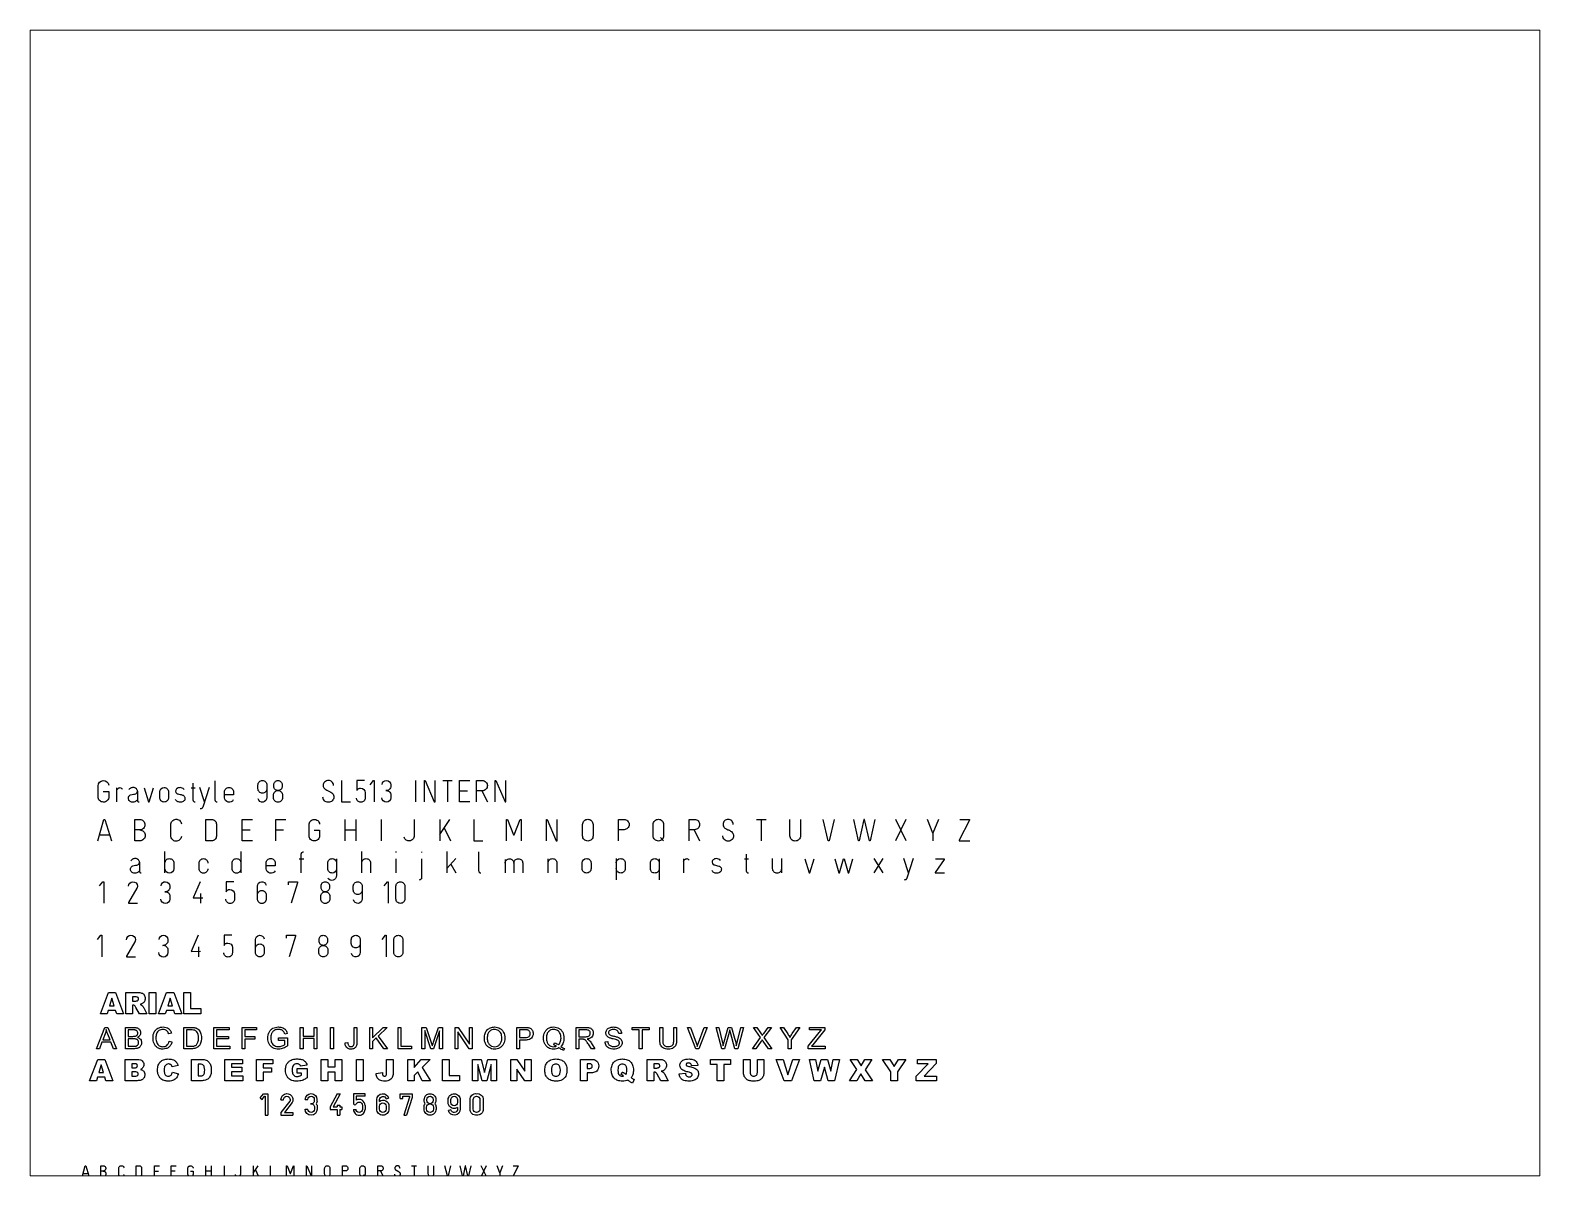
# Paper-space layout 'Layout1' of a CAD drawing. Header units: millimetres. Extents: x 26 to 231, y 20 to 176.
# The model-space entities are those that its viewports show. They can reach past a viewport. Long polylines and large blocks are cut down to what shows.
import ezdxf

# ---------------------------------------------------------------- set-up
doc = ezdxf.new("R2010")
doc.units = ezdxf.units.MM

msp = doc.modelspace()

# ---------------------------------------------------------------- linework, layer by layer
for p, q in [((62.94, 9.9), (63.53, 9.44)), ((68.78, 9.38), (69.53, 9.38)), ((75.61, 9.47), (76.35, 9.47)), ((84.58, 11.06), (82.58, 7.4)), ((85.4, 11.06), (83.4, 7.4)), ((84.58, 11.06), (85.41, 11.06)), ((92.36, 11.06), (89.13, 11.06)), ((89.13, 11.06), (89.13, 8.21)), ((92.36, 10.32), (92.36, 11.06)), ((98.24, 9.6), (98.96, 9.77)), ((102.18, 9.7), (102.92, 9.7)), ((64.39, 5.07), (65.13, 5.07)), ((72.15, 5.78), (72.15, 5.07)), ((75.56, 6.7), (76.3, 6.7)), ((82.58, 7.4), (82.58, 6.67)), ((82.58, 6.67), (84.58, 6.67)), ((83.4, 7.4), (84.58, 7.4)), ((84.58, 7.88), (85.33, 7.88)), ((84.58, 5.07), (85.33, 5.07)), ((85.33, 6.67), (85.85, 6.67)), ((85.85, 7.4), (85.85, 6.67)), ((89.08, 6.67), (89.83, 6.67)), ((92.36, 7.77), (92.36, 6.67)), ((103.23, 5.07), (104.01, 5.07)), ((116.43, 6.52), (115.7, 6.35))]:
    msp.add_line(p, q)
for points in [[(19, 95.72), (20.55, 95.72), (20.56, 94.24, -0.414214), (19.05, 92.73, -0.414214), (17.55, 94.24), (17.55, 97.29, -0.39374), (18.95, 98.78, -0.393885), (20.55, 97.48)], [(44.12, 98.06), (44.12, 93.44, 0.082562), (44.17, 93.15, 0.111391), (44.28, 92.97, 0.106519), (44.46, 92.85, 0.074742), (44.75, 92.79)], [(50.27, 98.67), (50.27, 93.47, 0.078886), (50.32, 93.16, 0.111541), (50.43, 92.97, 0.112204), (50.62, 92.85, 0.079921), (50.92, 92.78), (50.92, 92.77)], [(64.85, 96.47, -0.414214), (63.6, 95.22, -0.414214), (62.35, 96.47), (62.35, 97.53, -0.414214), (63.6, 98.78, -0.414214), (64.85, 97.53), (64.85, 94, -0.386654), (63.77, 92.72, -0.386998), (62.39, 93.67)], [(66.78, 97.13), (66.78, 97.61, -0.414214), (67.96, 98.78, -0.414214), (69.14, 97.61), (69.14, 97.14, -0.414661), (67.96, 95.96, -0.414662), (66.78, 97.13)], [(83.53, 97.37, 0.083014), (83.39, 97.95, 0.088226), (83.07, 98.42, 0.092599), (82.63, 98.69, 0.087907), (82.09, 98.78, 0.094155), (81.51, 98.67, 0.095498), (81.01, 98.36, 0.099854), (80.72, 97.91, 0.096567), (80.61, 97.36, 0.101191), (80.7, 96.94, 0.091071), (80.96, 96.53, 0.065429), (81.35, 96.22, 0.043685), (82.02, 95.9, -0.0467), (82.77, 95.52, -0.068065), (83.21, 95.15, -0.090181), (83.51, 94.68, -0.095122), (83.61, 94.16, -0.100539), (83.49, 93.59, -0.102662), (83.17, 93.12, -0.097327), (82.67, 92.79, -0.098191), (82.08, 92.68, -0.195352), (80.98, 93.12, -0.103215), (80.66, 93.58, -0.099156), (80.55, 94.15)], [(92.18, 98.78), (90.03, 98.78), (90.03, 95.95, -0.05962), (90.24, 96.25, -0.071806), (90.47, 96.45, -0.074385), (90.75, 96.57, -0.065302), (91.1, 96.62), (91.1, 96.62, -0.41149), (92.38, 95.36), (92.38, 93.88, -0.414505), (91.17, 92.68, -0.414505), (89.97, 93.88)], [(97.14, 97.62, -0.414061), (98.37, 98.8, -0.414068), (99.55, 97.56), (99.55, 97.23, -0.476431), (98.14, 95.97, -0.457716), (99.59, 94.71), (99.59, 93.94, -0.412562), (98.34, 92.68, -0.412539), (97.07, 93.93)], [(123.62, 92.78), (123.62, 98.78), (125.18, 98.78, -0.414214), (126.63, 97.34, -0.414214), (125.18, 95.89), (123.62, 95.89)], [(22.78, 95.98, -0.056491), (22.96, 96.35, -0.077347), (23.16, 96.58, -0.090515), (23.42, 96.72, -0.083373), (23.74, 96.78, -0.153943), (24.05, 96.68, -0.128461), (24.3, 96.38)], [(28.58, 93.3, -0.081656), (27.87, 92.85, -0.101462), (27.21, 92.71, -0.095185), (26.73, 92.8, -0.093951), (26.32, 93.06, -0.099901), (26.14, 93.38, -0.082275), (26.06, 93.82, -0.096629), (26.13, 94.18, -0.091947), (26.34, 94.51, -0.10681), (26.69, 94.73, -0.054681), (27.46, 94.93, 0.053006), (28.14, 95.09, 0.133952), (28.37, 95.25, 0.067613), (28.53, 95.54, 0.096281), (28.58, 95.77, 0.105957), (28.51, 96.1, 0.091037), (28.28, 96.43, 0.095613), (27.87, 96.71, 0.09785), (27.39, 96.8, 0.054625), (26.99, 96.76, 0.066346), (26.67, 96.64, 0.070989), (26.4, 96.45, 0.065223), (26.17, 96.16)], [(28.58, 95.77), (28.58, 93.3, 0.073572), (28.62, 93.05, 0.111443), (28.7, 92.91, 0.121344), (28.83, 92.82, 0.088361), (29.05, 92.78)], [(34.82, 95.57, -0.413928), (36.05, 96.8, -0.414214), (37.29, 95.57), (37.29, 93.99, -0.414784), (36.05, 92.75, -0.415069), (34.82, 93.99), (34.82, 95.57)], [(41.69, 96.27, 0.08533), (41.12, 96.68, 0.113452), (40.59, 96.8, 0.090468), (39.98, 96.69, 0.111024), (39.56, 96.41, 0.09107), (39.36, 96.11, 0.104148), (39.29, 95.8, 0.237883), (39.6, 95.18, 0.080942), (39.93, 95.01, 0.049379), (40.52, 94.88, -0.049424), (41.19, 94.72, -0.080221), (41.56, 94.52, -0.233735), (41.91, 93.83, -0.086692), (41.83, 93.4, -0.094873), (41.63, 93.05, -0.097622), (41.2, 92.8, -0.084354), (40.64, 92.71, -0.053184), (40.13, 92.76, -0.072745), (39.78, 92.89, -0.086944), (39.5, 93.12, -0.083307), (39.29, 93.44)], [(48.64, 96.8), (46.9, 91.31, -0.078125), (46.8, 91.1, -0.086713), (46.65, 90.95, -0.07711), (46.45, 90.86, -0.058294), (46.18, 90.8)], [(55.45, 93.36, -0.332366), (54.01, 92.74, -0.332296), (53, 93.95), (53, 95.58, -0.415214), (54.25, 96.82, -0.4152), (55.49, 95.56), (55.49, 94.76), (53, 94.76)], [(66.69, 93.97), (66.69, 94.69, -0.414214), (67.96, 95.96, -0.414214), (69.23, 94.69), (69.23, 93.97, -0.414214), (67.96, 92.7, -0.414214), (66.69, 93.97)], [(27.84, 87.89), (29.25, 87.89, -0.105322), (29.79, 87.78, -0.097395), (30.27, 87.43, -0.093017), (30.59, 86.94, -0.096785), (30.7, 86.39, -0.19899), (30.27, 85.36, -0.094908), (29.79, 85.04, -0.098333), (29.25, 84.94), (27.85, 84.94)], [(29.26, 84.94, -0.097966), (29.83, 84.82, -0.096668), (30.33, 84.5, -0.091695), (30.67, 83.97, -0.098648), (30.78, 83.41, -0.098558), (30.67, 82.82, -0.097817), (30.33, 82.32, -0.193128), (29.26, 81.89), (27.84, 81.89), (27.84, 87.89)], [(40.92, 83.08, -0.185722), (40.38, 82.12, -0.189144), (39.36, 81.78, -0.188691), (38.37, 82.23, -0.185217), (37.94, 83.24), (37.94, 86.39, -0.186359), (38.32, 87.43, -0.189849), (39.3, 87.93, -0.190463), (40.35, 87.63, -0.18706), (40.92, 86.68)], [(47.77, 81.89), (47.77, 87.89), (49.4, 87.89, -0.210173), (50.33, 87.53, -0.206044), (50.7, 86.59), (50.7, 83.19, -0.205965), (50.33, 82.25, -0.210092), (49.4, 81.89), (47.77, 81.89)], [(78.1, 84.83), (79.63, 84.83), (79.63, 83.34, -0.196991), (79.19, 82.28, -0.200835), (78.15, 81.84, -0.200835), (77.1, 82.28, -0.196991), (76.66, 83.34), (76.66, 86.39, -0.187889), (77.07, 87.42, -0.191441), (78.05, 87.89, -0.191976), (79.08, 87.56, -0.188472), (79.62, 86.59)], [(106.12, 87.89), (106.12, 83.33, -0.179255), (105.77, 82.36, -0.182508), (104.87, 81.86, -0.183318), (103.88, 82.08, -0.180292), (103.27, 82.92)], [(153.3, 83.32), (153.3, 86.44, -0.196991), (153.73, 87.49, -0.200835), (154.76, 87.93, -0.200835), (155.8, 87.49, -0.196991), (156.23, 86.44), (156.23, 83.32, -0.196991), (155.8, 82.26, -0.200835), (154.76, 81.83, -0.200835), (153.73, 82.26, -0.196991), (153.3, 83.32)], [(163.37, 81.89), (163.37, 87.89), (164.91, 87.89, -0.200835), (165.91, 87.47, -0.196991), (166.33, 86.45, -0.196991), (165.91, 85.42, -0.200835), (164.91, 85), (163.37, 85)], [(173.06, 83.32), (173.06, 86.44, -0.196991), (173.49, 87.49, -0.200835), (174.53, 87.93, -0.200835), (175.56, 87.49, -0.196991), (175.99, 86.44), (175.99, 83.32, -0.196991), (175.56, 82.26, -0.200835), (174.53, 81.83, -0.200835), (173.49, 82.26, -0.196991), (173.06, 83.32)], [(183.12, 81.89), (183.12, 87.89), (184.66, 87.89, -0.200835), (185.66, 87.47, -0.196991), (186.08, 86.45, -0.196991), (185.66, 85.42, -0.200835), (184.66, 85), (183.12, 85)], [(195.52, 86.48, 0.081951), (195.37, 87.06, 0.087724), (195.07, 87.53, 0.093239), (194.63, 87.8, 0.089117), (194.1, 87.89, 0.095434), (193.52, 87.78, 0.096079), (193.04, 87.47, 0.09928), (192.74, 87.02, 0.095275), (192.64, 86.47, 0.099848), (192.72, 86.04, 0.090545), (192.98, 85.64, 0.065634), (193.37, 85.33, 0.044077), (194.03, 85, -0.047109), (194.76, 84.63, -0.068237), (195.2, 84.26, -0.089603), (195.49, 83.79, -0.093846), (195.59, 83.26, -0.099204), (195.48, 82.7, -0.102131), (195.16, 82.23, -0.097878), (194.66, 81.9, -0.099518), (194.09, 81.79, -0.097948), (193.5, 81.9, -0.097452), (193, 82.23, -0.102664), (192.69, 82.69, -0.097833), (192.58, 83.26)], [(214.34, 87.89), (214.34, 83.31, -0.196991), (213.9, 82.25, -0.200835), (212.86, 81.81, -0.200835), (211.82, 82.25, -0.196991), (211.38, 83.31), (211.38, 87.89)], [(29.16, 73.41, -0.081656), (28.45, 72.95, -0.101462), (27.78, 72.82, -0.095185), (27.31, 72.91, -0.093951), (26.9, 73.17, -0.099901), (26.71, 73.49, -0.082275), (26.64, 73.93, -0.096629), (26.71, 74.29, -0.091947), (26.92, 74.62, -0.10681), (27.26, 74.84, -0.054681), (28.03, 75.04, 0.053006), (28.71, 75.2, 0.133952), (28.94, 75.36, 0.067613), (29.11, 75.65, 0.096281), (29.16, 75.88, 0.105957), (29.08, 76.21, 0.091037), (28.86, 76.54, 0.095613), (28.44, 76.82, 0.09785), (27.97, 76.91, 0.054625), (27.56, 76.87, 0.066346), (27.25, 76.75, 0.070989), (26.98, 76.55, 0.065223), (26.75, 76.27)], [(36.31, 75.68, -0.414214), (37.55, 76.91, -0.414214), (38.78, 75.68), (38.78, 74.08, -0.413929), (37.55, 72.84, -0.413929), (36.31, 74.07)], [(48.32, 74.07, -0.414214), (47.09, 72.83, -0.414214), (45.85, 74.07), (45.85, 75.66, -0.414356), (47.09, 76.89, -0.414356), (48.32, 75.66)], [(57.58, 74.07, -0.414214), (56.34, 72.84, -0.414214), (55.11, 74.07), (55.11, 75.68, -0.414499), (56.34, 76.91, -0.414499), (57.58, 75.68)], [(67.13, 73.47, -0.332366), (65.68, 72.85, -0.332296), (64.67, 74.06), (64.67, 75.68, -0.415214), (65.93, 76.93, -0.4152), (67.17, 75.67), (67.17, 74.87), (64.68, 74.87)], [(74.48, 72.89), (74.48, 78.08, -0.083916), (74.52, 78.37, -0.105281), (74.64, 78.57, -0.096472), (74.83, 78.7, -0.068604), (75.15, 78.8)], [(84.38, 76.84), (84.38, 72.13, -0.334651), (83.39, 70.86, -0.334293), (81.9, 71.46)], [(84.38, 74.08, -0.413927), (83.15, 72.85, -0.414214), (81.93, 74.08), (81.93, 75.68, -0.414214), (83.15, 76.91, -0.413927), (84.38, 75.68)], [(91.43, 75.68, -0.414214), (92.66, 76.91, -0.414214), (93.9, 75.68), (93.9, 72.89)], [(108.18, 76.82), (108.17, 71.49, -0.211178), (108, 71.1, -0.072213), (107.82, 70.98, -0.053417), (107.54, 70.89)], [(124.17, 78.78), (124.17, 73.57, 0.078886), (124.22, 73.27, 0.111541), (124.33, 73.08, 0.112204), (124.51, 72.96, 0.079921), (124.81, 72.89), (124.81, 72.88)], [(131.62, 75.63, -0.096867), (131.71, 76.09, -0.096459), (131.97, 76.49, -0.095709), (132.37, 76.74, -0.091737), (132.85, 76.83, -0.095922), (133.32, 76.74, -0.103019), (133.69, 76.49, -0.0956), (133.96, 76.08, -0.099845), (134.06, 75.63), (134.06, 72.89)], [(134.06, 75.64, -0.098259), (134.15, 76.12, -0.09777), (134.42, 76.52, -0.095525), (134.82, 76.77, -0.091509), (135.3, 76.86, -0.092787), (135.79, 76.77, -0.102139), (136.18, 76.52, -0.096583), (136.44, 76.12, -0.095891), (136.53, 75.64), (136.53, 72.89)], [(143.63, 75.68, -0.414214), (144.86, 76.91, -0.414214), (146.09, 75.68), (146.09, 72.89)], [(153.2, 75.68, -0.413928), (154.44, 76.91, -0.414214), (155.67, 75.68), (155.67, 74.09, -0.414784), (154.43, 72.86, -0.415069), (153.2, 74.09), (153.2, 75.68)], [(162.74, 75.68, -0.413928), (163.97, 76.91, -0.414214), (165.21, 75.68), (165.21, 74.09, -0.414784), (163.97, 72.86, -0.415069), (162.74, 74.09)], [(174.74, 74.08, -0.414214), (173.51, 72.85, -0.414214), (172.28, 74.08), (172.28, 75.67, -0.414499), (173.51, 76.9, -0.414499), (174.74, 75.67)], [(181.59, 76.08, -0.056491), (181.77, 76.46, -0.077347), (181.97, 76.69, -0.090515), (182.23, 76.83, -0.083373), (182.55, 76.89, -0.153943), (182.86, 76.79, -0.128461), (183.11, 76.49)], [(191.97, 76.38, 0.08533), (191.39, 76.79, 0.113452), (190.87, 76.91, 0.090468), (190.26, 76.8, 0.111024), (189.84, 76.52, 0.09107), (189.63, 76.22, 0.104148), (189.57, 75.9, 0.237883), (189.87, 75.29, 0.080942), (190.21, 75.12, 0.049379), (190.8, 74.99, -0.049424), (191.46, 74.83, -0.080221), (191.84, 74.63, -0.233735), (192.18, 73.94, -0.086692), (192.1, 73.51, -0.094873), (191.9, 73.16, -0.097622), (191.47, 72.91, -0.084354), (190.91, 72.82, -0.053184), (190.41, 72.87, -0.072745), (190.06, 73, -0.086944), (189.77, 73.23, -0.083307), (189.57, 73.55)], [(199.14, 78.16), (199.14, 73.54, 0.082562), (199.18, 73.26, 0.111391), (199.3, 73.08, 0.106519), (199.48, 72.96, 0.074742), (199.77, 72.89)], [(208.99, 74.07, -0.415072), (207.77, 72.84, -0.415072), (206.54, 74.07), (206.54, 76.89)], [(245.9, 76.91), (244.16, 71.42, -0.078125), (244.05, 71.21, -0.086713), (243.9, 71.06, -0.07711), (243.71, 70.96, -0.058294), (243.43, 70.91)], [(29.16, 75.88), (29.16, 73.41, 0.073572), (29.19, 73.16, 0.111443), (29.27, 73.02, 0.121344), (29.41, 72.93, 0.088361), (29.62, 72.89)], [(26.06, 69.17, -0.413934), (27.32, 70.44, -0.414213), (28.58, 69.19, -0.057375), (28.54, 68.85, -0.072642), (28.45, 68.6), (26.09, 64.58), (26.09, 64.43), (28.56, 64.43)], [(35.24, 69.27, -0.414061), (36.47, 70.44, -0.414068), (37.65, 69.21), (37.65, 68.88, -0.476431), (36.24, 67.61, -0.457716), (37.69, 66.36), (37.69, 65.59, -0.412562), (36.44, 64.33, -0.412539), (35.17, 65.57)], [(55.56, 70.43), (53.41, 70.43), (53.41, 67.6, -0.05962), (53.62, 67.9, -0.071806), (53.85, 68.1, -0.074385), (54.13, 68.22, -0.065302), (54.48, 68.26), (54.48, 68.26, -0.41149), (55.76, 67.01), (55.76, 65.53, -0.414505), (54.55, 64.33, -0.414505), (53.35, 65.53)], [(62.19, 66.74), (62.19, 66.74, -0.416462), (63.44, 68, -0.416462), (64.69, 66.74), (64.69, 65.61), (64.69, 65.61, -0.415899), (63.44, 64.35, -0.415899), (62.19, 65.61), (62.19, 69.21, -0.377724), (63.31, 70.42, -0.377613), (64.65, 69.47)], [(80.03, 68.78), (80.03, 69.25, -0.414214), (81.21, 70.43, -0.414214), (82.38, 69.25), (82.38, 68.78, -0.414661), (81.21, 67.6, -0.414662), (80.03, 68.78)], [(91.56, 68.12, -0.414214), (90.31, 66.87, -0.414214), (89.06, 68.12), (89.06, 69.18, -0.414214), (90.31, 70.43, -0.414214), (91.56, 69.18), (91.56, 65.65, -0.386654), (90.48, 64.36, -0.386998), (89.1, 65.32)], [(101, 65.61), (101, 69.18, -0.414214), (102.25, 70.43, -0.414214), (103.5, 69.18), (103.5, 65.61, -0.414214), (102.25, 64.36, -0.414214), (101, 65.61)], [(79.94, 65.62), (79.94, 66.34, -0.414214), (81.21, 67.6, -0.414214), (82.47, 66.34), (82.47, 65.62, -0.414214), (81.21, 64.35, -0.414214), (79.94, 65.62)], [(25.5, 54.17, -0.413934), (26.75, 55.44, -0.414213), (28.02, 54.19, -0.057375), (27.98, 53.85, -0.072642), (27.88, 53.6), (25.52, 49.58), (25.52, 49.43), (28, 49.43)], [(34.67, 54.27, -0.414061), (35.9, 55.44, -0.414068), (37.08, 54.21), (37.08, 53.88, -0.476431), (35.67, 52.61, -0.457716), (37.12, 51.36), (37.12, 50.59, -0.412562), (35.87, 49.33, -0.412539), (34.6, 50.57)], [(55, 55.43), (52.84, 55.43), (52.84, 52.6, -0.05962), (53.05, 52.9, -0.071806), (53.28, 53.1, -0.074385), (53.56, 53.22, -0.065302), (53.91, 53.26), (53.91, 53.26, -0.41149), (55.19, 52.01), (55.19, 50.53, -0.414505), (53.99, 49.33, -0.414505), (52.78, 50.53)], [(61.62, 51.74), (61.62, 51.74, -0.416462), (62.88, 53, -0.416462), (64.13, 51.74), (64.13, 50.61), (64.13, 50.61, -0.415899), (62.88, 49.35, -0.415899), (61.62, 50.61), (61.62, 54.21, -0.377724), (62.74, 55.42, -0.377613), (64.09, 54.47)], [(79.47, 53.78), (79.47, 54.25, -0.414214), (80.64, 55.43, -0.414214), (81.82, 54.25), (81.82, 53.78, -0.414661), (80.64, 52.6, -0.414662), (79.47, 53.78)], [(91, 53.12, -0.414214), (89.75, 51.87, -0.414214), (88.5, 53.12), (88.5, 54.18, -0.414214), (89.75, 55.43, -0.414214), (91, 54.18), (91, 50.65, -0.386654), (89.92, 49.36, -0.386998), (88.54, 50.32)], [(100.43, 50.61), (100.43, 54.18, -0.414214), (101.68, 55.43, -0.414214), (102.93, 54.18), (102.93, 50.61, -0.414214), (101.68, 49.36, -0.414214), (100.43, 50.61)], [(79.38, 50.62), (79.38, 51.34, -0.414214), (80.64, 52.6, -0.414214), (81.91, 51.34), (81.91, 50.62, -0.414214), (80.64, 49.35, -0.414214), (79.38, 50.62)], [(68.78, 9.38, -0.413934), (70.46, 11.07, -0.414641), (72.15, 9.39, -0.057697), (72.1, 8.97, -0.073379), (71.94, 8.58), (69.79, 5.78), (72.15, 5.78)], [(69.53, 9.38, -0.413934), (70.46, 10.32, -0.414213), (71.4, 9.39, -0.057375), (71.37, 9.14, -0.072642), (71.3, 8.96), (68.78, 5.78), (68.78, 5.07), (72.15, 5.07)], [(75.61, 9.47, -0.414061), (77.29, 11.07, -0.412317), (78.89, 9.4), (78.89, 9.18, -0.267949), (78.63, 8.23, -0.267949), (78.92, 7.29), (78.92, 6.72, -0.41237), (77.25, 5.04, -0.412539), (75.56, 6.7, -0.412539)], [(76.35, 9.47, -0.407766), (77.27, 10.33, -0.414068), (78.14, 9.41), (78.14, 9.16, -0.476431), (77.1, 8.22, -0.457716), (78.18, 7.29), (78.18, 6.72, -0.412562), (77.25, 5.78, -0.40954), (76.3, 6.7)], [(89.87, 8.21, -0.05962), (90.03, 8.43, -0.071806), (90.2, 8.58, -0.074385), (90.41, 8.67, -0.065302), (90.67, 8.71), (90.67, 8.71, -0.41149), (91.62, 7.77), (91.62, 6.67, -0.414505), (90.72, 5.77, -0.414505), (89.83, 6.67)], [(96.41, 8.88, -0.658262), (99.01, 7.57), (99.01, 6.73, -0.41547), (97.34, 5.05, -0.41547), (95.66, 6.73), (95.66, 7.57, -0.267949), (95.66, 7.59), (95.66, 9.42, -0.379309), (97.16, 11.05, -0.377613), (98.96, 9.77, -0.377613)], [(96.41, 8.88), (96.41, 9.41, -0.377724), (97.24, 10.31, -0.377613), (98.24, 9.6)], [(96.41, 7.57), (96.41, 7.57, -0.416462), (97.34, 8.51, -0.416462), (98.27, 7.57), (98.27, 6.73), (98.27, 6.73, -0.415899), (97.34, 5.79, -0.415899), (96.41, 6.73), (96.41, 7.58)], [(109.18, 8.24, -0.138617), (108.94, 9.09), (108.94, 9.44, -0.414214), (110.55, 11.06, -0.414214), (112.17, 9.44), (112.17, 9.09, -0.139191), (111.93, 8.24, -0.139191)], [(109.68, 9.09), (109.68, 9.44, -0.414214), (110.55, 10.32, -0.414214), (111.43, 9.44), (111.43, 9.09, -0.414661), (110.56, 8.21, -0.414662), (109.68, 9.09)], [(116.33, 7.25, -0.267949), (115.65, 8.6), (115.65, 9.39, -0.414214), (117.33, 11.06, -0.414214), (119, 9.39), (119, 6.77, -0.383859), (117.55, 5.07, -0.386998), (115.7, 6.35, -0.386998)], [(118.26, 8.6, -0.414214), (117.33, 7.67, -0.414214), (116.4, 8.6), (116.4, 9.39, -0.414214), (117.33, 10.32, -0.414214), (118.26, 9.39), (118.26, 8.6)], [(122.68, 6.73), (122.68, 9.39, -0.414214), (123.61, 10.32, -0.414214), (124.54, 9.39), (124.54, 6.73, -0.414214), (123.61, 5.8, -0.414214), (122.68, 6.73)], [(111.93, 8.24, -0.154347), (112.24, 7.27), (112.24, 6.74, -0.414214), (110.55, 5.05, -0.414214), (108.87, 6.74), (108.87, 7.27, -0.154347), (109.18, 8.24, -0.154347)], [(109.61, 6.74), (109.61, 7.27, -0.414214), (110.55, 8.21, -0.414214), (111.5, 7.27), (111.5, 6.74, -0.414214), (110.55, 5.8, -0.414214), (109.61, 6.74)], [(118.26, 7.21, -0.148429), (117.33, 6.92, -0.176219), (116.33, 7.25, -0.267949)], [(118.26, 7.21), (118.26, 6.76, -0.386654), (117.45, 5.8, -0.386998), (116.43, 6.52)], [(18.31, -9.13), (19.01, -9.13, -0.105322), (19.28, -9.19, -0.097395), (19.52, -9.36, -0.093017), (19.68, -9.61, -0.096785), (19.74, -9.88, -0.19899), (19.52, -10.4, -0.094908), (19.28, -10.55, -0.098333), (19.01, -10.61), (18.31, -10.61)], [(19.02, -10.61, -0.097966), (19.3, -10.66, -0.096668), (19.55, -10.83, -0.091695), (19.72, -11.09, -0.098648), (19.78, -11.37, -0.098558), (19.72, -11.67, -0.097817), (19.55, -11.92, -0.193128), (19.02, -12.13), (18.31, -12.13), (18.31, -9.13)], [(24.85, -11.54, -0.185722), (24.58, -12.02, -0.189144), (24.07, -12.19, -0.188691), (23.57, -11.96, -0.185217), (23.35, -11.46), (23.35, -9.88, -0.186359), (23.55, -9.36, -0.189849), (24.04, -9.11, -0.190463), (24.56, -9.26, -0.18706), (24.85, -9.74)], [(28.27, -12.13), (28.27, -9.13), (29.09, -9.13, -0.210173), (29.55, -9.31, -0.206044), (29.74, -9.78), (29.74, -11.48, -0.205965), (29.55, -11.95, -0.210092), (29.09, -12.13), (28.27, -12.13)], [(43.44, -10.66), (44.2, -10.66), (44.2, -11.4, -0.196991), (43.98, -11.94, -0.200835), (43.46, -12.16, -0.200835), (42.94, -11.94, -0.196991), (42.72, -11.4), (42.72, -9.88, -0.187889), (42.92, -9.36, -0.191441), (43.41, -9.13, -0.191976), (43.93, -9.3, -0.188472), (44.2, -9.78)], [(57.45, -9.13), (57.45, -11.41, -0.179255), (57.27, -11.9, -0.182508), (56.82, -12.15, -0.183318), (56.33, -12.04, -0.180292), (56.02, -11.62)], [(81.04, -11.42), (81.04, -9.86, -0.196991), (81.25, -9.33, -0.200835), (81.77, -9.11, -0.200835), (82.29, -9.33, -0.196991), (82.5, -9.86), (82.5, -11.42, -0.196991), (82.29, -11.94, -0.200835), (81.77, -12.16, -0.200835), (81.25, -11.94, -0.196991), (81.04, -11.42)], [(86.07, -12.13), (86.07, -9.13), (86.84, -9.13, -0.200835), (87.34, -9.34, -0.196991), (87.55, -9.85, -0.196991), (87.34, -10.37, -0.200835), (86.84, -10.58), (86.07, -10.58)], [(90.92, -11.42), (90.92, -9.86, -0.196991), (91.13, -9.33, -0.200835), (91.65, -9.11, -0.200835), (92.17, -9.33, -0.196991), (92.38, -9.86), (92.38, -11.42, -0.196991), (92.17, -11.94, -0.200835), (91.65, -12.16, -0.200835), (91.13, -11.94, -0.196991), (90.92, -11.42)], [(95.94, -12.13), (95.94, -9.13), (96.71, -9.13, -0.200835), (97.22, -9.34, -0.196991), (97.43, -9.85, -0.196991), (97.22, -10.37, -0.200835), (96.71, -10.58), (95.95, -10.58)], [(102.15, -9.84, 0.081951), (102.07, -9.54, 0.087724), (101.92, -9.31, 0.093239), (101.7, -9.18, 0.089117), (101.44, -9.13, 0.095434), (101.15, -9.19, 0.096079), (100.9, -9.34, 0.09928), (100.76, -9.57, 0.095275), (100.71, -9.84, 0.099848), (100.75, -10.05, 0.090545), (100.88, -10.25, 0.065634), (101.07, -10.41, 0.044077), (101.4, -10.57, -0.047109), (101.77, -10.76, -0.068237), (101.99, -10.95, -0.089603), (102.13, -11.18, -0.093846), (102.18, -11.44, -0.099204), (102.13, -11.73, -0.102131), (101.97, -11.96, -0.097878), (101.72, -12.13, -0.099518), (101.43, -12.18, -0.097948), (101.14, -12.13, -0.097452), (100.89, -11.96, -0.102664), (100.73, -11.73, -0.097833), (100.68, -11.45)], [(111.56, -9.13), (111.56, -11.42, -0.196991), (111.34, -11.95, -0.200835), (110.82, -12.17, -0.200835), (110.3, -11.95, -0.196991), (110.08, -11.42), (110.08, -9.13)], [(41.63, -16.63), (41.63, -14.03, -0.083916), (41.65, -13.89, -0.105281), (41.71, -13.79, -0.096472), (41.8, -13.72, -0.068604), (41.96, -13.68)], [(66.47, -13.69), (66.47, -16.29, 0.078886), (66.49, -16.44, 0.111541), (66.55, -16.54, 0.112204), (66.64, -16.6, 0.079921), (66.79, -16.63), (66.79, -16.63)], [(103.96, -13.99), (103.96, -16.3, 0.082562), (103.98, -16.45, 0.111391), (104.03, -16.54, 0.106519), (104.12, -16.6, 0.074742), (104.27, -16.63)]]:
    msp.add_lwpolyline(points, format="xyb")
for points in [[(85.78, 98.78), (85.78, 92.78), (88.32, 92.78)], [(93.75, 97.6), (94.68, 98.78), (94.9, 98.78), (94.9, 92.78)], [(106.51, 98.78), (106.51, 92.78)], [(108.99, 92.78), (108.98, 98.78), (109.16, 98.78), (111.75, 92.78), (111.98, 92.78), (111.98, 98.78)], [(114.12, 98.78), (116.8, 98.78)], [(115.45, 98.78), (115.45, 92.78)], [(121.73, 92.78), (118.85, 92.78), (118.85, 98.78), (121.73, 98.78)], [(128.81, 92.78), (128.8, 98.78), (128.98, 98.78), (131.57, 92.78), (131.8, 92.78), (131.8, 98.78)], [(22.77, 96.74), (22.77, 92.78)], [(30.45, 96.72), (31.66, 92.78), (31.83, 92.78), (33.06, 96.72)], [(43.63, 96.77), (44.75, 96.76)], [(47.37, 92.78), (46.06, 96.8)], [(118.85, 95.85), (121.07, 95.85)], [(125.08, 95.89), (126.63, 92.78)], [(17.46, 81.89), (19.22, 87.89), (19.46, 87.89), (21.29, 81.89)], [(60.8, 81.89), (57.97, 81.89), (57.97, 87.89), (60.8, 87.89)], [(57.97, 84.96), (60.15, 84.96)], [(67.35, 81.89), (67.35, 87.89), (70.16, 87.89)], [(67.35, 84.99), (69.55, 84.99)], [(86.8, 81.89), (86.8, 87.89)], [(86.8, 84.97), (89.77, 84.97)], [(89.77, 87.89), (89.77, 81.89)], [(96.91, 87.89), (96.91, 81.89)], [(113.27, 87.89), (113.26, 81.89)], [(113.27, 83.67), (116.09, 87.89)], [(114.51, 85.53), (116.3, 81.89)], [(122.84, 87.89), (122.84, 81.89), (125.35, 81.89)], [(131.99, 81.89), (131.99, 87.89), (132.22, 87.89), (133.93, 83.52), (134.09, 83.52), (135.84, 87.89), (136.08, 87.89), (136.08, 81.89)], [(143.21, 81.89), (143.2, 87.89), (143.38, 87.89), (145.93, 81.89), (146.16, 81.89), (146.16, 87.89)], [(184.56, 85), (186.08, 81.89)], [(202.04, 87.89), (204.68, 87.89)], [(203.36, 87.89), (203.36, 81.89)], [(223.76, 87.89), (222.34, 81.89), (222.13, 81.89), (220.69, 87.89)], [(235.16, 87.89), (233.87, 81.89), (233.65, 81.89), (232.28, 87.89), (232.08, 87.89), (230.81, 81.89), (230.58, 81.89), (229.28, 87.89)], [(243.86, 87.89), (240.92, 81.89)], [(243.99, 81.89), (241.03, 87.89)], [(251.42, 84), (249.91, 87.89)], [(252.96, 87.89), (251.42, 84), (251.42, 81.89)], [(258.94, 87.89), (261.72, 87.89), (261.72, 87.67), (258.83, 82.11), (258.83, 81.89), (261.82, 81.89)], [(17.94, 83.52), (20.78, 83.52)], [(175.12, 82.77), (175.99, 81.89)], [(36.31, 72.89), (36.31, 78.89)], [(57.58, 78.89), (57.58, 72.89)], [(73.89, 76.8), (75.19, 76.8)], [(91.43, 72.89), (91.43, 78.89)], [(101.01, 78.89), (101.01, 78.62)], [(101.01, 76.87), (101.01, 72.89)], [(108.18, 78.82), (108.18, 78.61)], [(115.31, 78.89), (115.31, 72.89)], [(115.31, 74.1), (117.75, 76.89)], [(131.62, 76.7), (131.62, 72.89)], [(143.63, 72.89), (143.63, 76.86)], [(162.74, 76.89), (162.74, 70.94)], [(174.74, 76.84), (174.74, 70.92)], [(181.59, 76.85), (181.59, 72.89)], [(198.65, 76.87), (199.77, 76.87)], [(208.99, 76.89), (208.99, 72.89)], [(215.55, 76.82), (216.76, 72.89), (216.92, 72.89), (218.16, 76.82)], [(223.99, 76.84), (225.07, 72.89), (225.24, 72.89), (226.37, 76.84), (226.57, 76.84), (227.67, 72.89), (227.87, 72.89), (228.96, 76.84)], [(237.39, 76.91), (234.9, 72.89)], [(237.49, 72.89), (234.96, 76.91)], [(244.63, 72.89), (243.32, 76.91)], [(252.13, 76.86), (254.57, 76.86), (254.57, 76.7), (252.06, 73.03), (252.06, 72.89), (254.64, 72.89)], [(116.41, 75.33), (117.79, 72.89)], [(18, 69.25), (18.93, 70.43), (19.15, 70.43), (19.15, 64.43)], [(46.14, 70.43), (44.17, 65.93), (46.87, 65.94)], [(70.95, 69.6), (70.95, 70.43), (73.43, 70.43), (73.43, 70.16), (71.69, 64.43)], [(97.68, 69.25), (98.61, 70.43), (98.83, 70.43), (98.83, 64.43)], [(46.3, 67.16), (46.3, 64.43)], [(17.43, 54.25), (18.36, 55.43), (18.59, 55.43), (18.59, 49.43)], [(45.58, 55.43), (43.6, 50.93), (46.3, 50.94)], [(70.38, 54.6), (70.38, 55.43), (72.87, 55.43), (72.87, 55.16), (71.12, 49.43)], [(97.12, 54.25), (98.04, 55.43), (98.27, 55.43), (98.27, 49.43)], [(45.73, 52.16), (45.73, 49.43)], [(62.94, 9.9), (63.86, 11.06), (65.13, 11.06), (65.13, 5.07)], [(63.53, 9.44), (64.22, 10.32), (64.39, 10.32), (64.39, 5.07)], [(92.36, 10.32), (89.87, 10.32), (89.87, 9.26)], [(102.18, 9.7), (102.18, 11.06), (105.51, 11.06), (105.51, 10.01), (104.01, 5.07)], [(102.92, 9.7), (102.92, 10.32), (104.77, 10.32), (104.77, 10.12), (103.23, 5.07)], [(84.58, 7.88), (84.58, 7.4)], [(84.58, 6.67), (84.58, 5.07)], [(85.33, 7.88), (85.33, 7.4)], [(85.33, 7.4), (85.85, 7.4)], [(85.33, 6.67), (85.33, 5.07)], [(13.11, -12.13), (13.99, -9.13), (14.12, -9.13), (15.03, -12.13)], [(13.36, -11.32), (14.78, -11.32)], [(34.79, -12.13), (33.37, -12.13), (33.37, -9.13), (34.79, -9.13)], [(33.37, -10.6), (34.46, -10.6)], [(38.06, -12.13), (38.06, -9.13), (39.47, -9.13)], [(38.06, -10.58), (39.16, -10.58)], [(47.78, -12.13), (47.78, -9.13)], [(47.78, -10.59), (49.27, -10.59)], [(49.27, -9.13), (49.27, -12.13)], [(52.84, -9.13), (52.84, -12.13)], [(61.02, -9.13), (61.02, -12.13)], [(61.02, -11.24), (62.43, -9.13)], [(61.64, -10.31), (62.54, -12.13)], [(65.81, -9.13), (65.81, -12.13), (67.06, -12.13)], [(70.38, -12.13), (70.38, -9.13), (70.49, -9.13), (71.35, -11.31), (71.43, -11.31), (72.31, -9.13), (72.42, -9.13), (72.42, -12.13)], [(75.99, -12.13), (75.99, -9.13), (76.08, -9.13), (77.35, -12.13), (77.47, -12.13), (77.47, -9.13)], [(91.95, -11.69), (92.38, -12.13)], [(96.67, -10.58), (97.43, -12.13)], [(105.41, -9.13), (106.73, -9.13)], [(106.07, -9.13), (106.07, -12.13)], [(116.27, -9.13), (115.56, -12.13), (115.45, -12.13), (114.73, -9.13)], [(121.97, -9.13), (121.32, -12.13), (121.21, -12.13), (120.53, -9.13), (120.43, -9.13), (119.79, -12.13), (119.68, -12.13), (119.03, -9.13)], [(126.32, -9.13), (124.85, -12.13)], [(126.38, -12.13), (124.9, -9.13)], [(130.1, -11.08), (129.34, -9.13)], [(130.87, -9.13), (130.1, -11.08), (130.1, -12.13)], [(133.85, -9.13), (135.25, -9.13), (135.25, -9.24), (133.8, -12.02), (133.8, -12.13), (135.3, -12.13)], [(22.54, -16.63), (22.54, -13.63)], [(33.17, -13.63), (33.17, -16.63)], [(50.1, -16.63), (50.1, -13.63)], [(54.89, -13.63), (54.89, -13.77)], [(58.47, -13.67), (58.47, -13.77)], [(62.04, -13.63), (62.04, -16.63)]]:
    msp.add_lwpolyline(points)
for points in [[(22.49, 34.4), (20.38, 34.4), (20.09, 33.41), (18.2, 33.41), (20.46, 39.41), (22.48, 39.41), (24.73, 33.41), (22.79, 33.41), (22.49, 34.4)], [(31.92, 39.41), (33.78, 39.41), (33.78, 33.41), (31.92, 33.41), (31.92, 39.41)], [(38.79, 34.4), (36.69, 34.4), (36.4, 33.41), (34.5, 33.41), (36.76, 39.41), (38.78, 39.41), (41.04, 33.41), (39.09, 33.41), (38.79, 34.4)], [(41.63, 39.41), (43.48, 39.41), (43.48, 34.89), (46.37, 34.89), (46.37, 33.41), (41.63, 33.41), (41.63, 39.41)], [(22.11, 35.7), (21.44, 37.86), (20.79, 35.7), (22.11, 35.7)], [(38.41, 35.7), (37.75, 37.86), (37.09, 35.7), (38.41, 35.7)], [(17.14, 23.64), (19.44, 29.64), (20.3, 29.64), (22.76, 23.64), (21.85, 23.64), (21.15, 25.46), (18.64, 25.46), (17.98, 23.64), (17.14, 23.64)], [(49.96, 23.64), (49.96, 29.64), (54.29, 29.64), (54.29, 28.93), (50.75, 28.93), (50.75, 27.1), (54.07, 27.1), (54.07, 26.39), (50.75, 26.39), (50.75, 24.35), (54.43, 24.35), (54.43, 23.64), (49.96, 23.64)], [(57.9, 23.64), (57.9, 29.64), (61.95, 29.64), (61.95, 28.93), (58.7, 28.93), (58.7, 27.07), (61.51, 27.07), (61.51, 26.37), (58.7, 26.37), (58.7, 23.64), (57.9, 23.64)], [(74.18, 23.64), (74.18, 29.64), (74.98, 29.64), (74.98, 27.18), (78.09, 27.18), (78.09, 29.64), (78.89, 29.64), (78.89, 23.64), (78.09, 23.64), (78.09, 26.47), (74.98, 26.47), (74.98, 23.64), (74.18, 23.64)], [(82.67, 23.64), (82.67, 29.64), (83.47, 29.64), (83.47, 23.64), (82.67, 23.64)], [(93.68, 23.64), (93.68, 29.64), (94.48, 29.64), (94.48, 26.67), (97.46, 29.64), (98.53, 29.64), (96.02, 27.21), (98.64, 23.64), (97.6, 23.64), (95.46, 26.68), (94.48, 25.72), (94.48, 23.64), (93.68, 23.64)], [(101.6, 23.64), (101.6, 29.64), (102.4, 29.64), (102.4, 24.35), (105.35, 24.35), (105.35, 23.64), (101.6, 23.64)], [(117.62, 23.64), (117.62, 29.64), (118.43, 29.64), (121.59, 24.93), (121.59, 29.64), (122.35, 29.64), (122.35, 23.64), (121.53, 23.64), (118.38, 28.36), (118.38, 23.64), (117.62, 23.64)], [(169.15, 23.64), (169.15, 28.93), (167.17, 28.93), (167.17, 29.64), (171.93, 29.64), (171.93, 28.93), (169.94, 28.93), (169.94, 23.64), (169.15, 23.64)], [(19.48, 15.67), (17.38, 15.67), (17.09, 14.68), (15.19, 14.68), (17.45, 20.68), (19.47, 20.68), (21.73, 14.68), (19.78, 14.68), (19.48, 15.67)], [(19.1, 16.96), (18.44, 19.12), (17.78, 16.96), (19.1, 16.96)], [(53.05, 20.68), (58.02, 20.68), (58.02, 19.39), (54.91, 19.39), (54.91, 18.44), (57.8, 18.44), (57.8, 17.22), (54.91, 17.22), (54.91, 16.03), (58.11, 16.03), (58.11, 14.68), (53.05, 14.68), (53.05, 20.68)], [(61.91, 20.68), (66.5, 20.68), (66.5, 19.39), (63.78, 19.39), (63.78, 18.34), (66.1, 18.34), (66.1, 17.13), (63.78, 17.13), (63.78, 14.68), (61.91, 14.68), (61.91, 20.68)], [(80.08, 20.68), (81.93, 20.68), (81.93, 18.58), (83.96, 18.58), (83.96, 20.68), (85.82, 20.68), (85.82, 14.68), (83.96, 14.68), (83.96, 17.1), (81.93, 17.1), (81.93, 14.68), (80.08, 14.68), (80.08, 20.68)], [(89.92, 20.68), (91.78, 20.68), (91.78, 14.68), (89.92, 14.68), (89.92, 20.68)], [(104.3, 20.68), (106.15, 20.68), (106.15, 18.41), (108.09, 20.68), (110.56, 20.68), (108.37, 18.41), (110.66, 14.68), (108.37, 14.68), (107.11, 17.14), (106.15, 16.14), (106.15, 14.68), (104.3, 14.68), (104.3, 20.68)], [(114.07, 20.68), (115.92, 20.68), (115.92, 16.15), (118.82, 16.15), (118.82, 14.68), (114.07, 14.68), (114.07, 20.68)], [(122.44, 20.68), (124.87, 20.68), (125.81, 17.02), (126.74, 20.68), (129.18, 20.68), (129.18, 14.68), (127.67, 14.68), (127.67, 19.25), (126.5, 14.68), (125.12, 14.68), (123.95, 19.25), (123.95, 14.68), (122.44, 14.68), (122.44, 20.68)], [(133.17, 20.68), (134.9, 20.68), (137.16, 17.35), (137.16, 20.68), (138.91, 20.68), (138.91, 14.68), (137.16, 14.68), (134.92, 17.97), (134.92, 14.68), (133.17, 14.68), (133.17, 20.68)], [(189.09, 20.68), (194.72, 20.68), (194.72, 19.19), (192.83, 19.19), (192.83, 14.68), (190.98, 14.68), (190.98, 19.19), (189.09, 19.19), (189.09, 20.68)], [(207.54, 20.68), (209.48, 20.68), (210.83, 16.36), (212.17, 20.68), (214.05, 20.68), (211.82, 14.68), (209.81, 14.68), (207.54, 20.68)], [(216.83, 20.68), (218.59, 20.68), (219.23, 17.32), (220.15, 20.68), (221.91, 20.68), (222.84, 17.32), (223.47, 20.68), (225.23, 20.68), (223.9, 14.68), (222.08, 14.68), (221.03, 18.45), (219.98, 14.68), (218.17, 14.68), (216.83, 20.68)], [(228.21, 20.68), (230.26, 20.68), (231.32, 18.83), (232.35, 20.68), (234.37, 20.68), (232.5, 17.77), (234.55, 14.68), (232.47, 14.68), (231.28, 16.6), (230.1, 14.68), (228.03, 14.68), (230.09, 17.8), (228.21, 20.68)], [(237.34, 20.68), (239.39, 20.68), (240.6, 18.65), (241.81, 20.68), (243.86, 20.68), (241.53, 17.19), (241.53, 14.68), (239.67, 14.68), (239.67, 17.19), (237.34, 20.68)], [(247.11, 20.68), (252.35, 20.68), (252.35, 19.48), (248.98, 15.96), (252.47, 15.96), (252.47, 14.68), (246.78, 14.68), (246.78, 15.92), (250.11, 19.39), (247.11, 19.39), (247.11, 20.68)]]:
    msp.add_lwpolyline(points, close=True)
for points in [[(25.35, 33.41), (25.35, 39.41), (28.44, 39.41, -0.027928), (29.29, 39.36, -0.050527), (29.75, 39.26, -0.082432), (30.16, 39.05, -0.08057), (30.49, 38.71, -0.083192), (30.69, 38.29, -0.069967), (30.76, 37.74, -0.061601), (30.7, 37.26, -0.072882), (30.55, 36.88, -0.063006), (30.3, 36.56, -0.060512), (29.96, 36.3, -0.04833), (29.71, 36.18, -0.031479), (29.31, 36.06, -0.025841), (29.63, 35.93, -0.048598), (29.79, 35.83, -0.048769), (29.89, 35.75, -0.019798), (30.09, 35.52, -0.017507), (30.28, 35.27, -0.037339), (30.35, 35.15), (31.25, 33.41), (29.16, 33.41), (28.16, 35.24, 0.035358), (27.95, 35.58, 0.079559), (27.83, 35.71, 0.077498), (27.62, 35.81, 0.074445), (27.37, 35.85), (27.21, 35.85), (27.21, 33.41), (25.35, 33.41)], [(27.21, 36.98), (27.99, 36.98, 0.041311), (28.12, 36.99, 0.013976), (28.48, 37.06, 0.091476), (28.65, 37.13, 0.09042), (28.78, 37.25, 0.084194), (28.87, 37.41, 0.082384), (28.9, 37.6, 0.098196), (28.85, 37.86, 0.120074), (28.72, 38.04, 0.120601), (28.51, 38.14, 0.05535), (28.03, 38.2), (27.21, 38.2), (27.21, 36.98)], [(25.23, 23.64), (25.23, 29.64), (27.48, 29.64, -0.041462), (28.15, 29.58, -0.063433), (28.58, 29.46, -0.076135), (28.95, 29.22, -0.077588), (29.23, 28.9, -0.067745), (29.41, 28.5, -0.073113), (29.47, 28.11, -0.070249), (29.41, 27.74, -0.067715), (29.26, 27.38, -0.076084), (29.01, 27.09, -0.064165), (28.63, 26.83, -0.073259), (29.12, 26.6, -0.086753), (29.46, 26.29, -0.085209), (29.68, 25.88, -0.078566), (29.76, 25.38, -0.056379), (29.71, 24.97, -0.058533), (29.58, 24.59, -0.053075), (29.37, 24.26, -0.065262), (29.14, 24.04, -0.054506), (28.86, 23.87, -0.043389), (28.48, 23.74, -0.035923), (28.08, 23.67, -0.025342), (27.51, 23.64), (25.23, 23.64)], [(37.46, 25.74), (38.25, 25.54, -0.073265), (37.88, 24.65, -0.089801), (37.35, 24.05, -0.089461), (36.65, 23.68, -0.078264), (35.77, 23.54, -0.061015), (34.83, 23.65, -0.082334), (34.19, 23.93, -0.078045), (33.67, 24.4, -0.069152), (33.26, 25.08, -0.051245), (33.03, 25.84, -0.048407), (32.95, 26.69, -0.053723), (33.04, 27.6, -0.064672), (33.3, 28.32, -0.072738), (33.75, 28.94, -0.076364), (34.32, 29.38, -0.064437), (35.01, 29.65, -0.061321), (35.78, 29.74, -0.073616), (36.64, 29.62, -0.087077), (37.29, 29.28, -0.08612), (37.8, 28.75, -0.075884), (38.15, 28), (37.37, 27.81, 0.064421), (37.08, 28.41, 0.090181), (36.76, 28.76, 0.088844), (36.34, 28.98, 0.072804), (35.76, 29.06, 0.069805), (35.1, 28.97, 0.084951), (34.6, 28.73, 0.079848), (34.22, 28.35, 0.076705), (33.95, 27.84, 0.040996), (33.81, 27.28, 0.040588), (33.77, 26.69, 0.040938), (33.83, 25.94, 0.051162), (33.99, 25.35, 0.07726), (34.28, 24.84, 0.086508), (34.68, 24.5, 0.135933), (35.7, 24.22, 0.082249), (36.33, 24.32, 0.091658), (36.83, 24.6, 0.094108), (37.2, 25.05, 0.072292), (37.46, 25.74)], [(41.56, 23.64), (41.56, 29.64), (43.62, 29.64, -0.020074), (44.32, 29.61, -0.037253), (44.69, 29.55, -0.057083), (45.18, 29.38, -0.063202), (45.57, 29.13, -0.066559), (45.98, 28.68, -0.061791), (46.28, 28.1, -0.049886), (46.45, 27.46, -0.041311), (46.52, 26.67, -0.032762), (46.47, 26, -0.040669), (46.36, 25.46, -0.035903), (46.16, 24.95, -0.046366), (45.95, 24.59, -0.040286), (45.68, 24.27, -0.04766), (45.4, 24.04, -0.048239), (45.09, 23.88, -0.039291), (44.68, 23.74, -0.033606), (44.26, 23.67, -0.026502), (43.72, 23.64), (41.56, 23.64)], [(68.12, 25.99), (68.12, 26.7), (70.66, 26.7), (70.66, 24.48, -0.036308), (70.04, 24.06, -0.040857), (69.45, 23.77, -0.044547), (68.82, 23.6, -0.045206), (68.17, 23.54, -0.057552), (67.31, 23.64, -0.062427), (66.56, 23.91, -0.075902), (65.93, 24.38, -0.076811), (65.48, 25.01, -0.062273), (65.21, 25.75, -0.05662), (65.11, 26.61, -0.054921), (65.2, 27.47, -0.057296), (65.47, 28.25, -0.075403), (65.93, 28.92, -0.082004), (66.53, 29.37, -0.065923), (67.24, 29.64, -0.057186), (68.11, 29.74, -0.04484), (68.75, 29.69, -0.051707), (69.29, 29.53, -0.059955), (69.77, 29.27, -0.071125), (70.11, 28.95, -0.059458), (70.36, 28.54, -0.045499), (70.57, 27.96), (69.85, 27.77, 0.037385), (69.68, 28.21, 0.054409), (69.52, 28.49, 0.072056), (69.29, 28.71, 0.058585), (68.94, 28.9, 0.053594), (68.56, 29.02, 0.047717), (68.12, 29.06, 0.044131), (67.58, 29.02, 0.055932), (67.17, 28.9, 0.050727), (66.8, 28.7, 0.059852), (66.53, 28.46, 0.04104), (66.32, 28.18, 0.04245), (66.16, 27.87, 0.050796), (65.99, 27.3, 0.046934), (65.93, 26.66, 0.050417), (66.01, 25.88, 0.067149), (66.2, 25.32, 0.078221), (66.55, 24.85, 0.080753), (67.01, 24.52, 0.057834), (67.55, 24.32, 0.057429), (68.13, 24.25, 0.048212), (68.63, 24.3, 0.046986), (69.13, 24.45, 0.032881), (69.61, 24.68, 0.051669), (69.88, 24.88), (69.88, 25.99), (68.12, 25.99)], [(86.79, 25.34), (87.51, 25.44, 0.056488), (87.61, 24.78, 0.117344), (87.77, 24.5, 0.114419), (88.03, 24.32, 0.095415), (88.4, 24.25, 0.064126), (88.69, 24.28, 0.07533), (88.92, 24.38, 0.081262), (89.1, 24.55, 0.084859), (89.21, 24.75, 0.056006), (89.27, 25, 0.027074), (89.3, 25.51), (89.3, 29.64), (90.09, 29.64), (90.09, 25.55, -0.03917), (90.03, 24.81, -0.06573), (89.91, 24.39, -0.166481), (89.33, 23.76, -0.06863), (88.92, 23.6, -0.057651), (88.4, 23.54, -0.089934), (87.67, 23.67, -0.116521), (87.19, 23.99, -0.114115), (86.91, 24.5, -0.076885), (86.79, 25.34)], [(108.29, 23.64), (108.29, 29.64), (109.49, 29.64), (110.91, 25.39, -0.00191), (111.1, 24.8, -0.003874), (111.19, 24.5, -0.004397), (111.3, 24.83, -0.00225), (111.51, 25.47), (112.95, 29.64), (114.02, 29.64), (114.02, 23.64), (113.25, 23.64), (113.25, 28.66), (111.51, 23.64), (110.79, 23.64), (109.06, 28.75), (109.06, 23.64), (108.29, 23.64)], [(125.77, 26.56, -0.082853), (126, 27.96, -0.107884), (126.57, 28.9, -0.051963), (127, 29.27, -0.054229), (127.49, 29.54, -0.051674), (128.02, 29.69, -0.045483), (128.64, 29.75, -0.064859), (129.44, 29.64, -0.069545), (130.14, 29.35, -0.073352), (130.72, 28.88, -0.071798), (131.15, 28.24, -0.061552), (131.41, 27.51, -0.053911), (131.5, 26.63, -0.05552), (131.41, 25.74, -0.062794), (131.14, 25, -0.072556), (130.68, 24.36, -0.076241), (130.09, 23.91, -0.063015), (129.39, 23.63, -0.061984), (128.64, 23.54, -0.066087), (127.82, 23.65, -0.071703), (127.12, 23.95, -0.071389), (126.54, 24.43, -0.070974), (126.11, 25.07, -0.056665), (125.85, 25.79, -0.05646), (125.77, 26.56)], [(134.86, 23.64), (134.86, 29.64), (137.12, 29.64, -0.015676), (137.72, 29.62, -0.029297), (138.03, 29.58, -0.049806), (138.46, 29.47, -0.061477), (138.78, 29.3, -0.069515), (139.04, 29.06, -0.060641), (139.25, 28.72, -0.059552), (139.39, 28.34, -0.055385), (139.44, 27.91, -0.090021), (139.31, 27.19, -0.095825), (138.95, 26.61, -0.13436), (138.39, 26.26, -0.072993), (137.19, 26.08), (135.65, 26.08), (135.65, 23.64), (134.86, 23.64)], [(147.17, 24.28, 0.025836), (147.74, 23.93, 0.034818), (148.19, 23.73), (147.96, 23.17, -0.043257), (147.34, 23.46, -0.03637), (146.67, 23.91, -0.06549), (145.98, 23.64, -0.061977), (145.19, 23.54, -0.06507), (144.41, 23.64, -0.068869), (143.72, 23.93, -0.072347), (143.14, 24.4, -0.069793), (142.69, 25.04, -0.061389), (142.43, 25.77, -0.054654), (142.34, 26.64, -0.054856), (142.43, 27.51, -0.060057), (142.7, 28.26, -0.071614), (143.14, 28.91, -0.076284), (143.72, 29.37, -0.067186), (144.42, 29.65, -0.062617), (145.21, 29.75, -0.064859), (146.01, 29.64, -0.069545), (146.71, 29.35, -0.074031), (147.29, 28.88, -0.072261), (147.72, 28.25, -0.061284), (147.98, 27.51, -0.054178), (148.08, 26.64, -0.041809), (148.01, 25.92, -0.048891), (147.85, 25.31, -0.110167), (147.17, 24.28)], [(151.49, 23.64), (151.49, 29.64), (154.15, 29.64, -0.03337), (154.94, 29.59, -0.060146), (155.37, 29.48, -0.08543), (155.73, 29.26, -0.079407), (156.03, 28.91, -0.06972), (156.22, 28.48, -0.06743), (156.28, 28, -0.091924), (156.17, 27.41, -0.097784), (155.87, 26.93, -0.101136), (155.4, 26.6, -0.068728), (154.59, 26.37, -0.027479), (154.9, 26.2, -0.043774), (155.07, 26.07, -0.034548), (155.39, 25.73, -0.028534), (155.73, 25.27), (156.77, 23.64), (155.77, 23.64), (154.98, 24.89, 0.008489), (154.62, 25.42, 0.014979), (154.41, 25.72, 0.031136), (154.17, 25.99, 0.053449), (154, 26.12, 0.040027), (153.82, 26.22, 0.044386), (153.64, 26.28, 0.03609), (153.51, 26.3, 0.016182), (153.2, 26.31), (152.28, 26.31), (152.28, 23.64), (151.49, 23.64)], [(159.59, 25.57), (160.34, 25.63, 0.050657), (160.43, 25.2, 0.06626), (160.58, 24.89, 0.078504), (160.81, 24.65, 0.060534), (161.19, 24.43, 0.054369), (161.61, 24.3, 0.047244), (162.11, 24.25, 0.041725), (162.56, 24.29, 0.050924), (162.91, 24.39, 0.062563), (163.23, 24.56, 0.081929), (163.43, 24.75, 0.076396), (163.56, 25.01, 0.080612), (163.6, 25.27, 0.080612), (163.55, 25.54, 0.086049), (163.43, 25.76, 0.083282), (163.24, 25.94, 0.054858), (162.89, 26.12, 0.026533), (162.65, 26.2, 0.008077), (161.83, 26.41, -0.019086), (161.01, 26.64, -0.043458), (160.67, 26.78, -0.057898), (160.28, 27.05, -0.071681), (160.02, 27.34, -0.071273), (159.87, 27.69, -0.068053), (159.82, 28.09, -0.073995), (159.88, 28.52, -0.07145), (160.07, 28.94, -0.080349), (160.38, 29.28, -0.070673), (160.83, 29.54, -0.052066), (161.33, 29.69, -0.045976), (161.93, 29.74, -0.045685), (162.58, 29.68, -0.055383), (163.1, 29.53, -0.070564), (163.56, 29.25, -0.078561), (163.89, 28.9, -0.069873), (164.1, 28.46, -0.065947), (164.18, 27.95), (163.42, 27.89, 0.086378), (163.27, 28.41, 0.10897), (163, 28.75, 0.105032), (162.62, 28.95, 0.067993), (161.96, 29.04, 0.06201), (161.27, 28.96, 0.107542), (160.91, 28.78, 0.105283), (160.66, 28.48, 0.119683), (160.58, 28.14, 0.103673), (160.64, 27.85, 0.107329), (160.81, 27.61, 0.098696), (161.07, 27.46, 0.030072), (162.01, 27.18, -0.014675), (162.97, 26.94, -0.036997), (163.34, 26.8, -0.059807), (163.82, 26.51, -0.077506), (164.11, 26.19, -0.077752), (164.3, 25.8, -0.071439), (164.36, 25.34, -0.073723), (164.3, 24.88, -0.069599), (164.09, 24.43, -0.074847), (163.77, 24.07, -0.066058), (163.3, 23.77, -0.05716), (162.77, 23.6, -0.049901), (162.14, 23.54, -0.043011), (161.34, 23.61, -0.058529), (160.78, 23.78, -0.070391), (160.28, 24.08, -0.073934), (159.91, 24.49, -0.070577), (159.68, 24.99, -0.066857), (159.59, 25.57)], [(178.86, 29.64), (179.65, 29.64), (179.65, 26.17, -0.035389), (179.59, 25.28, -0.056479), (179.45, 24.74, -0.085081), (179.17, 24.27, -0.076355), (178.71, 23.87, -0.081343), (178.15, 23.64, -0.058205), (177.31, 23.54, -0.051958), (176.49, 23.62, -0.072382), (175.93, 23.83, -0.08385), (175.47, 24.19, -0.086127), (175.16, 24.67, -0.060623), (175.01, 25.23, -0.037772), (174.93, 26.17), (174.93, 29.64), (175.73, 29.64), (175.73, 26.18, 0.03088), (175.78, 25.41, 0.060998), (175.87, 25.02, 0.085167), (176.07, 24.7, 0.083329), (176.37, 24.46, 0.07157), (176.74, 24.31, 0.056847), (177.24, 24.25, 0.077132), (178.06, 24.38, 0.128039), (178.49, 24.65, 0.129263), (178.73, 25.1, 0.059895), (178.86, 26.18), (178.86, 29.64)], [(185.02, 23.64), (182.69, 29.64), (183.55, 29.64), (185.11, 25.28, -0.008636), (185.29, 24.76, -0.010109), (185.43, 24.3, -0.010475), (185.58, 24.79, -0.010194), (185.75, 25.28), (187.37, 29.64), (188.18, 29.64), (185.83, 23.64), (185.02, 23.64)], [(192.27, 23.64), (190.68, 29.64), (191.49, 29.64), (192.41, 25.71, -0.007561), (192.54, 25.09, -0.00776), (192.66, 24.48, -0.001239), (192.89, 25.44, -0.008014), (192.93, 25.59), (194.07, 29.64), (195.03, 29.64), (195.89, 26.6, -0.015641), (196.18, 25.47, -0.018295), (196.36, 24.48, -0.006547), (196.48, 25.05, -0.005003), (196.66, 25.79), (197.6, 29.64), (198.39, 29.64), (196.75, 23.64), (195.98, 23.64), (194.72, 28.21, -0.002589), (194.56, 28.79, -0.011493), (194.53, 28.92, -0.005269), (194.43, 28.5, -0.007399), (194.36, 28.21), (193.08, 23.64), (192.27, 23.64)], [(200.85, 23.64), (203.17, 26.77), (201.13, 29.64), (202.07, 29.64), (203.16, 28.1, -0.009185), (203.49, 27.62, -0.018295), (203.64, 27.37, -0.014386), (203.85, 27.69, -0.012288), (204.12, 28.05), (205.33, 29.64), (206.19, 29.64), (204.08, 26.81), (206.35, 23.64), (205.37, 23.64), (203.86, 25.78, -0.006176), (203.74, 25.97, -0.005406), (203.6, 26.18, -0.004292), (203.4, 25.86, -0.011), (203.31, 25.73), (201.81, 23.64), (200.85, 23.64)], [(210.92, 23.64), (210.92, 26.18), (208.61, 29.64), (209.57, 29.64), (210.76, 27.83, -0.007989), (211.08, 27.32, -0.008308), (211.37, 26.82, -0.00809), (211.64, 27.28, -0.006237), (212.02, 27.88), (213.18, 29.64), (214.11, 29.64), (211.71, 26.18), (211.71, 23.64), (210.92, 23.64)], [(216.52, 23.64), (216.52, 24.38), (219.6, 28.22, -0.010819), (219.93, 28.62, -0.013422), (220.22, 28.93), (216.87, 28.93), (216.87, 29.64), (221.17, 29.64), (221.17, 28.93), (217.8, 24.77), (217.43, 24.35), (221.27, 24.35), (221.27, 23.64), (216.52, 23.64)], [(18.87, 26.1), (20.91, 26.1), (20.28, 27.77, -0.008026), (20.01, 28.53, -0.012832), (19.85, 29.01, -0.019743), (19.72, 28.44, -0.019168), (19.53, 27.86), (18.87, 26.1)], [(26.02, 27.12), (27.32, 27.12, 0.022913), (27.84, 27.14, 0.050818), (28.07, 27.19, 0.073322), (28.35, 27.32, 0.090604), (28.53, 27.49, 0.08817), (28.64, 27.71, 0.072272), (28.68, 28.01, 0.066827), (28.65, 28.3, 0.075095), (28.54, 28.54, 0.09083), (28.37, 28.73, 0.08807), (28.13, 28.85, 0.054704), (27.86, 28.9, 0.023478), (27.22, 28.93), (26.02, 28.93), (26.02, 27.12)], [(26.02, 24.35), (27.51, 24.35, 0.013246), (27.9, 24.36, 0.032308), (28.05, 24.38, 0.041473), (28.32, 24.45, 0.053445), (28.51, 24.54, 0.06859), (28.67, 24.68, 0.059972), (28.81, 24.87, 0.065869), (28.9, 25.1, 0.057499), (28.93, 25.38, 0.072018), (28.89, 25.7, 0.080964), (28.76, 25.96, 0.085086), (28.56, 26.17, 0.079815), (28.28, 26.31, 0.052424), (27.97, 26.38, 0.029082), (27.41, 26.41), (26.02, 26.41), (26.02, 24.35)], [(42.35, 24.35), (43.63, 24.35, 0.029605), (44.22, 24.38, 0.049967), (44.56, 24.46, 0.052022), (44.88, 24.6, 0.065844), (45.1, 24.77, 0.06535), (45.34, 25.08, 0.051997), (45.54, 25.53, 0.046234), (45.65, 26.01, 0.03425), (45.7, 26.69, 0.053065), (45.6, 27.6, 0.08556), (45.39, 28.13, 0.072653), (45.03, 28.57, 0.091715), (44.64, 28.81, 0.062134), (44.31, 28.89, 0.029748), (43.61, 28.93), (42.35, 28.93), (42.35, 24.35)], [(126.58, 26.55, 0.082054), (126.75, 25.53, 0.105551), (127.17, 24.84, 0.103968), (127.82, 24.38, 0.100717), (128.63, 24.22, 0.101401), (129.45, 24.39, 0.106706), (130.1, 24.85, 0.108093), (130.51, 25.55, 0.078707), (130.69, 26.64, 0.048307), (130.62, 27.35, 0.059305), (130.44, 27.91, 0.071733), (130.13, 28.41, 0.076532), (129.71, 28.76, 0.073022), (129.21, 28.98, 0.069179), (128.64, 29.06, 0.192669), (127.19, 28.48, 0.127119), (126.78, 27.82, 0.076109), (126.58, 26.55)], [(135.65, 26.79), (137.2, 26.79, 0.064188), (137.94, 26.88, 0.117706), (138.3, 27.07, 0.116611), (138.53, 27.4, 0.095635), (138.62, 27.88, 0.072847), (138.57, 28.24, 0.08399), (138.43, 28.52, 0.085868), (138.21, 28.75, 0.087695), (137.93, 28.88, 0.046942), (137.72, 28.91, 0.017927), (137.19, 28.93), (135.65, 28.93), (135.65, 26.79)], [(145.42, 25.3, -0.048834), (146.08, 25.04, -0.059667), (146.56, 24.73, 0.120988), (147.05, 25.46, 0.08763), (147.26, 26.64, 0.048459), (147.19, 27.36, 0.059153), (147.01, 27.92, 0.07163), (146.7, 28.41, 0.075931), (146.28, 28.76, 0.073022), (145.79, 28.98, 0.069179), (145.22, 29.06, 0.098421), (144.4, 28.9, 0.10375), (143.74, 28.45, 0.114491), (143.34, 27.78, 0.078219), (143.16, 26.64, 0.077851), (143.33, 25.54, 0.108884), (143.73, 24.84, 0.106093), (144.39, 24.39, 0.100304), (145.22, 24.22, 0.049143), (145.63, 24.26, 0.051178), (146.02, 24.38, 0.040724), (145.63, 24.59, 0.042466), (145.23, 24.72), (145.42, 25.3)], [(152.28, 26.99), (153.99, 26.99, 0.032283), (154.52, 27.03, 0.05417), (154.84, 27.1, 0.075161), (155.11, 27.26, 0.084458), (155.3, 27.46, 0.070508), (155.42, 27.72, 0.071944), (155.46, 28, 0.104939), (155.38, 28.39, 0.107923), (155.15, 28.7, 0.114169), (154.81, 28.89, 0.068711), (154.18, 28.98), (152.28, 28.98), (152.28, 26.99)], [(25.12, 20.68), (28.59, 20.68, -0.078282), (29.41, 20.55, -0.109491), (29.92, 20.25, -0.209609), (30.38, 19.18, -0.087324), (30.3, 18.68, -0.092293), (30.05, 18.27, -0.074909), (29.8, 18.06, -0.055541), (29.41, 17.87, -0.069612), (30, 17.63, -0.096462), (30.36, 17.33, -0.093087), (30.58, 16.92, -0.078328), (30.66, 16.38, -0.063334), (30.61, 15.93, -0.068706), (30.45, 15.54, -0.06546), (30.19, 15.21, -0.064913), (29.85, 14.95, -0.063247), (29.61, 14.85, -0.035626), (29.15, 14.76, -0.007944), (28.52, 14.69, -0.024556), (28.32, 14.68), (25.12, 14.68), (25.12, 20.68)], [(26.99, 18.32), (27.79, 18.32, 0.060115), (28.21, 18.37, 0.120677), (28.4, 18.47, 0.118387), (28.52, 18.64, 0.094593), (28.57, 18.9, 0.099736), (28.52, 19.14, 0.11666), (28.4, 19.31, 0.119457), (28.21, 19.41, 0.061321), (27.81, 19.46), (26.99, 19.46), (26.99, 18.32)], [(26.99, 15.96), (27.93, 15.96, 0.060963), (28.39, 16.02, 0.11636), (28.61, 16.13, 0.112236), (28.75, 16.33, 0.10157), (28.81, 16.59, 0.108525), (28.75, 16.83, 0.114515), (28.61, 17.02, 0.117703), (28.4, 17.12, 0.059183), (27.93, 17.18), (26.99, 17.18), (26.99, 15.96)], [(38.42, 17.13), (40.05, 16.64, -0.047311), (39.82, 15.99, -0.057723), (39.53, 15.5, -0.06196), (39.13, 15.1, -0.062454), (38.65, 14.81, -0.062011), (38.12, 14.64, -0.043564), (37.33, 14.57, -0.043696), (36.37, 14.66, -0.062948), (35.73, 14.86, -0.080958), (35.18, 15.22, -0.064561), (34.66, 15.85, -0.080269), (34.34, 16.61, -0.060266), (34.21, 17.69, -0.083303), (34.44, 19.08, -0.11242), (35, 19.98, -0.112228), (35.89, 20.54, -0.086083), (37.24, 20.78, -0.063083), (38.33, 20.64, -0.091416), (39.02, 20.32, -0.089191), (39.56, 19.78, -0.070326), (39.99, 18.91), (38.35, 18.55, 0.029576), (38.25, 18.81, 0.054131), (38.17, 18.95, 0.057393), (38, 19.14, 0.059947), (37.79, 19.28, 0.061845), (37.56, 19.36, 0.056015), (37.29, 19.39, 0.121538), (36.73, 19.25, 0.126353), (36.32, 18.88, 0.095709), (36.15, 18.48, 0.052882), (36.07, 17.7, 0.054563), (36.17, 16.74, 0.118072), (36.37, 16.33, 0.11913), (36.72, 16.07, 0.102448), (37.22, 15.96, 0.08937), (37.71, 16.05, 0.120372), (38.02, 16.26, 0.078525), (38.24, 16.59, 0.054189), (38.42, 17.13)], [(43.77, 20.68), (46.52, 20.68, -0.04169), (47.32, 20.61, -0.062591), (47.84, 20.45, -0.059677), (48.3, 20.18, -0.062278), (48.67, 19.82, -0.05289), (48.94, 19.38, -0.049056), (49.14, 18.86, -0.034106), (49.25, 18.3, -0.031532), (49.29, 17.7, -0.036736), (49.22, 16.75, -0.061783), (49.07, 16.2, -0.052231), (48.8, 15.71, -0.056327), (48.46, 15.31, -0.056169), (48.05, 15.01, -0.064339), (47.63, 14.84, -0.028807), (47.01, 14.71, -0.036786), (46.52, 14.68), (43.77, 14.68), (43.77, 20.68)], [(45.62, 19.32), (45.62, 16.04), (46.08, 16.04, 0.038088), (46.65, 16.08, 0.081332), (46.9, 16.17, 0.093701), (47.11, 16.33, 0.074151), (47.29, 16.62, 0.068574), (47.38, 16.95, 0.03315), (47.43, 17.66, 0.058538), (47.32, 18.57, 0.123082), (47.12, 18.96, 0.130273), (46.75, 19.21, 0.082405), (46.08, 19.32), (45.62, 19.32)], [(73.31, 16.85), (73.31, 18.1), (76.17, 18.1), (76.17, 15.54, -0.028657), (75.33, 15.03, -0.042933), (74.72, 14.77, -0.043769), (74.08, 14.63, -0.033284), (73.22, 14.57, -0.051535), (72.18, 14.68, -0.072302), (71.48, 14.94, -0.077006), (70.89, 15.38, -0.072371), (70.43, 16.02, -0.063461), (70.16, 16.77, -0.054853), (70.06, 17.68, -0.05834), (70.18, 18.63, -0.06933), (70.47, 19.38, -0.078541), (70.96, 20.01, -0.075347), (71.66, 20.49, -0.067462), (72.29, 20.69, -0.043838), (73.3, 20.78, -0.030165), (74.28, 20.72, -0.057769), (74.78, 20.6, -0.063037), (75.24, 20.36, -0.066605), (75.6, 20.04, -0.060547), (75.88, 19.63, -0.04986), (76.09, 19.08), (74.3, 18.76, 0.078263), (74.15, 19.07, 0.087423), (73.93, 19.28, 0.085247), (73.65, 19.41, 0.065624), (73.26, 19.46, 0.103358), (72.7, 19.34, 0.113228), (72.28, 19.03, 0.111494), (72.04, 18.57, 0.065816), (71.92, 17.7, 0.064093), (72.04, 16.77, 0.115869), (72.29, 16.3, 0.115619), (72.71, 16, 0.09715), (73.31, 15.89, 0.037662), (73.62, 15.91, 0.039539), (73.9, 15.98, 0.033647), (74.18, 16.09, 0.023484), (74.55, 16.28), (74.55, 16.85), (73.31, 16.85)], [(98.4, 20.68), (100.26, 20.68), (100.26, 17.41, -0.029324), (100.2, 16.4, -0.053456), (100.08, 15.85, -0.088867), (99.82, 15.37, -0.074917), (99.34, 14.94, -0.084084), (98.76, 14.68, -0.06406), (97.94, 14.57, -0.043197), (97.05, 14.65, -0.071217), (96.53, 14.82, -0.072599), (96.08, 15.12, -0.074213), (95.75, 15.53, -0.062841), (95.55, 16.03, -0.048984), (95.44, 16.71), (97.21, 16.95, 0.026807), (97.23, 16.55, 0.052701), (97.28, 16.36, 0.072536), (97.37, 16.18, 0.075435), (97.5, 16.05, 0.095224), (97.61, 15.99, 0.062915), (97.8, 15.97, 0.117345), (98.08, 16.03, 0.137087), (98.26, 16.2, 0.096317), (98.35, 16.44, 0.046848), (98.4, 16.98), (98.4, 20.68)], [(142.71, 17.67, -0.086109), (142.94, 19.04, -0.110903), (143.53, 19.96, -0.110615), (144.44, 20.54, -0.086396), (145.81, 20.78, -0.084209), (147.2, 20.54, -0.112173), (148.11, 19.97, -0.111691), (148.69, 19.07, -0.086604), (148.92, 17.72, -0.050872), (148.82, 16.69, -0.070596), (148.57, 15.99, -0.072771), (148.14, 15.4, -0.071628), (147.54, 14.95, -0.072429), (146.85, 14.68, -0.055048), (145.88, 14.57, -0.04751), (144.89, 14.67, -0.065444), (144.2, 14.9, -0.076735), (143.61, 15.3, -0.069417), (143.12, 15.92, -0.075586), (142.83, 16.65, -0.058), (142.71, 17.67)], [(144.56, 17.66, 0.062985), (144.67, 16.79, 0.113025), (144.9, 16.36, 0.114492), (145.29, 16.07, 0.102112), (145.82, 15.96, 0.099812), (146.36, 16.07, 0.118798), (146.74, 16.35, 0.117906), (146.96, 16.78, 0.057673), (147.07, 17.74, 0.067926), (146.96, 18.55, 0.113669), (146.73, 18.98, 0.11455), (146.34, 19.26, 0.10076), (145.8, 19.37, 0.104192), (145.29, 19.27, 0.112408), (144.9, 18.98, 0.11418), (144.67, 18.54, 0.063341), (144.56, 17.66)], [(152.71, 20.68), (155.79, 20.68, -0.077109), (156.74, 20.53, -0.114662), (157.3, 20.2, -0.11464), (157.65, 19.65, -0.088688), (157.8, 18.83, -0.092393), (157.64, 17.99, -0.113384), (157.25, 17.41, -0.114603), (156.64, 17.06, -0.074633), (155.58, 16.9), (154.57, 16.9), (154.57, 14.68), (152.71, 14.68), (152.71, 20.68)], [(154.57, 18.12), (155.02, 18.12, 0.060036), (155.54, 18.18, 0.116546), (155.78, 18.3, 0.10808), (155.94, 18.52, 0.106737), (155.99, 18.78, 0.093924), (155.94, 19.04, 0.097691), (155.81, 19.26, 0.134814), (155.59, 19.39, 0.067766), (155.1, 19.46), (154.57, 19.46), (154.57, 18.12)], [(166.9, 15.55, 0.004691), (167.25, 15.31, 0.016182), (167.35, 15.25, 0.015364), (167.51, 15.16, 0.009539), (167.78, 15.04), (167.26, 14, -0.019617), (166.88, 14.2, -0.018339), (166.49, 14.45, -0.008918), (166.12, 14.71, -0.020498), (165.96, 14.84, -0.059502), (165.33, 14.65, -0.042821), (164.42, 14.57, -0.079895), (163.14, 14.78, -0.104066), (162.27, 15.29, -0.058045), (161.86, 15.75, -0.057311), (161.57, 16.3, -0.051227), (161.4, 16.9, -0.042627), (161.33, 17.65, -0.085285), (161.57, 19.04, -0.111098), (162.15, 19.95, -0.110989), (163.07, 20.54, -0.086652), (164.43, 20.78, -0.083949), (165.83, 20.54, -0.11179), (166.74, 19.98, -0.113513), (167.31, 19.07, -0.085426), (167.55, 17.68, -0.074764), (167.36, 16.42, -0.097463), (166.9, 15.55)], [(165.47, 16.5, 0.081146), (165.62, 16.92, 0.046057), (165.7, 17.69, 0.064108), (165.58, 18.55, 0.116017), (165.36, 18.98, 0.116107), (164.97, 19.26, 0.099414), (164.43, 19.37, 0.104617), (163.92, 19.27, 0.110483), (163.53, 18.98, 0.111271), (163.3, 18.54, 0.067712), (163.19, 17.74, 0.059742), (163.3, 16.8, 0.116297), (163.52, 16.36, 0.116008), (163.91, 16.07, 0.102112), (164.44, 15.96, 0.025776), (164.63, 15.97, 0.028258), (164.8, 16, 0.060981), (164.54, 16.19, 0.03622), (164.06, 16.42), (164.35, 17.09, -0.025314), (164.6, 17.03, -0.04225), (164.73, 16.98, -0.032596), (164.87, 16.91, -0.01031), (165.27, 16.64, 0.006107), (165.37, 16.57, 0.005363), (165.47, 16.5)], [(171.37, 14.68), (171.37, 20.68), (174.46, 20.68, -0.027928), (175.31, 20.63, -0.050527), (175.77, 20.53, -0.082432), (176.18, 20.32, -0.08057), (176.5, 19.98, -0.083192), (176.7, 19.56, -0.069967), (176.78, 19.01, -0.061601), (176.72, 18.53, -0.072882), (176.56, 18.15, -0.063006), (176.31, 17.82, -0.060512), (175.98, 17.56, -0.04833), (175.73, 17.44, -0.031479), (175.33, 17.32, -0.025841), (175.65, 17.19, -0.048598), (175.81, 17.1, -0.048769), (175.91, 17.02, -0.019798), (176.11, 16.78, -0.017507), (176.29, 16.54, -0.037339), (176.37, 16.41), (177.27, 14.68), (175.17, 14.68), (174.18, 16.51, 0.035358), (173.97, 16.85, 0.079559), (173.85, 16.97, 0.077498), (173.63, 17.07, 0.074445), (173.39, 17.11), (173.23, 17.11), (173.23, 14.68), (171.37, 14.68)], [(173.23, 18.24), (174.01, 18.24, 0.041311), (174.14, 18.25, 0.013976), (174.5, 18.33, 0.091476), (174.67, 18.39, 0.09042), (174.8, 18.51, 0.084194), (174.89, 18.68, 0.082384), (174.92, 18.86, 0.098196), (174.87, 19.13, 0.120074), (174.73, 19.31, 0.120601), (174.53, 19.41, 0.05535), (174.04, 19.46), (173.23, 19.46), (173.23, 18.24)], [(180.33, 16.66), (182.1, 16.77, 0.052468), (182.2, 16.36, 0.080504), (182.33, 16.12, 0.122011), (182.67, 15.85, 0.105056), (183.15, 15.75, 0.073457), (183.53, 15.81, 0.105402), (183.76, 15.94, 0.098401), (183.92, 16.15, 0.116434), (183.98, 16.37, 0.114439), (183.93, 16.58, 0.095844), (183.77, 16.79, 0.095696), (183.54, 16.92, 0.033725), (182.82, 17.14, -0.043896), (181.65, 17.51, -0.080585), (181.08, 17.86, -0.108332), (180.7, 18.38, -0.106592), (180.56, 19.02, -0.074183), (180.62, 19.46, -0.070162), (180.82, 19.89, -0.079168), (181.15, 20.25, -0.066491), (181.63, 20.54, -0.06376), (182.19, 20.7, -0.039847), (183.11, 20.78, -0.060217), (184.22, 20.64, -0.095205), (184.86, 20.35, -0.118248), (185.32, 19.83, -0.091569), (185.58, 18.99), (183.83, 18.89, 0.073529), (183.71, 19.26, 0.105746), (183.54, 19.48, 0.101163), (183.3, 19.61, 0.072993), (182.92, 19.66, 0.069687), (182.62, 19.62, 0.106954), (182.44, 19.52, 0.105969), (182.31, 19.37, 0.11518), (182.27, 19.19, 0.121217), (182.31, 19.06, 0.096465), (182.41, 18.93, 0.099047), (182.56, 18.84, 0.034003), (183.03, 18.71, -0.021154), (184.23, 18.4, -0.044836), (184.77, 18.18, -0.061865), (185.25, 17.86, -0.07967), (185.54, 17.52, -0.070363), (185.71, 17.1, -0.066466), (185.78, 16.63, -0.072993), (185.7, 16.07, -0.072313), (185.46, 15.56, -0.074553), (185.08, 15.14, -0.069118), (184.57, 14.82, -0.060021), (183.98, 14.65, -0.042805), (183.12, 14.57, -0.067891), (181.67, 14.77, -0.129276), (181, 15.16, -0.09186), (180.55, 15.82, -0.083596), (180.33, 16.66)], [(202.26, 20.68), (204.11, 20.68), (204.11, 17.1, -0.041311), (204.07, 16.57, -0.043676), (203.94, 16.09, -0.056693), (203.73, 15.65, -0.056092), (203.42, 15.26, -0.04907), (203.04, 14.95, -0.05914), (202.68, 14.77, -0.049664), (202.13, 14.63, -0.037587), (201.38, 14.57, -0.016005), (200.95, 14.59, -0.013388), (200.43, 14.63, -0.03942), (199.92, 14.73, -0.0524), (199.56, 14.87, -0.049135), (199.24, 15.09, -0.0435), (198.93, 15.39, -0.047541), (198.68, 15.75, -0.056608), (198.53, 16.08, -0.030933), (198.4, 16.66, -0.041965), (198.36, 17.1), (198.36, 20.68), (200.21, 20.68), (200.21, 17.01, 0.085027), (200.29, 16.55, 0.110088), (200.48, 16.25, 0.109922), (200.79, 16.05, 0.087086), (201.24, 15.97, 0.086751), (201.68, 16.05, 0.110259), (201.99, 16.24, 0.113121), (202.18, 16.55, 0.085797), (202.26, 17.01), (202.26, 20.68)], [(121.79, 6.73), (121.79, 9.39, -0.478571), (123.61, 11.06, -0.478571), (125.44, 9.39), (125.44, 6.73, -0.479687), (123.61, 5.07, -0.479687)]]:
    msp.add_lwpolyline(points, format="xyb", close=True)
for centre, radius, start, end in [((90.66, 7.75), 1.7, 0.6874, 117.8499), ((90.72, 6.67), 1.64, 179.943, 270), ((89.5, 8.29), 0.381, 192.5083, 347.4917), ((90.72, 6.67), 1.64, 269.9871, 0.0441)]:
    msp.add_arc(centre, radius, start, end)

psp = doc.layouts.get("Layout1")

# ---------------------------------------------------------------- viewports
at = {"layer": '0'}
psp.add_viewport(center=(128.5, 97.5), size=(205.6, 156), view_center_point=(210, 148.5), view_height=320.885, dxfattribs=at)

doc.saveas('drawing.dxf')
